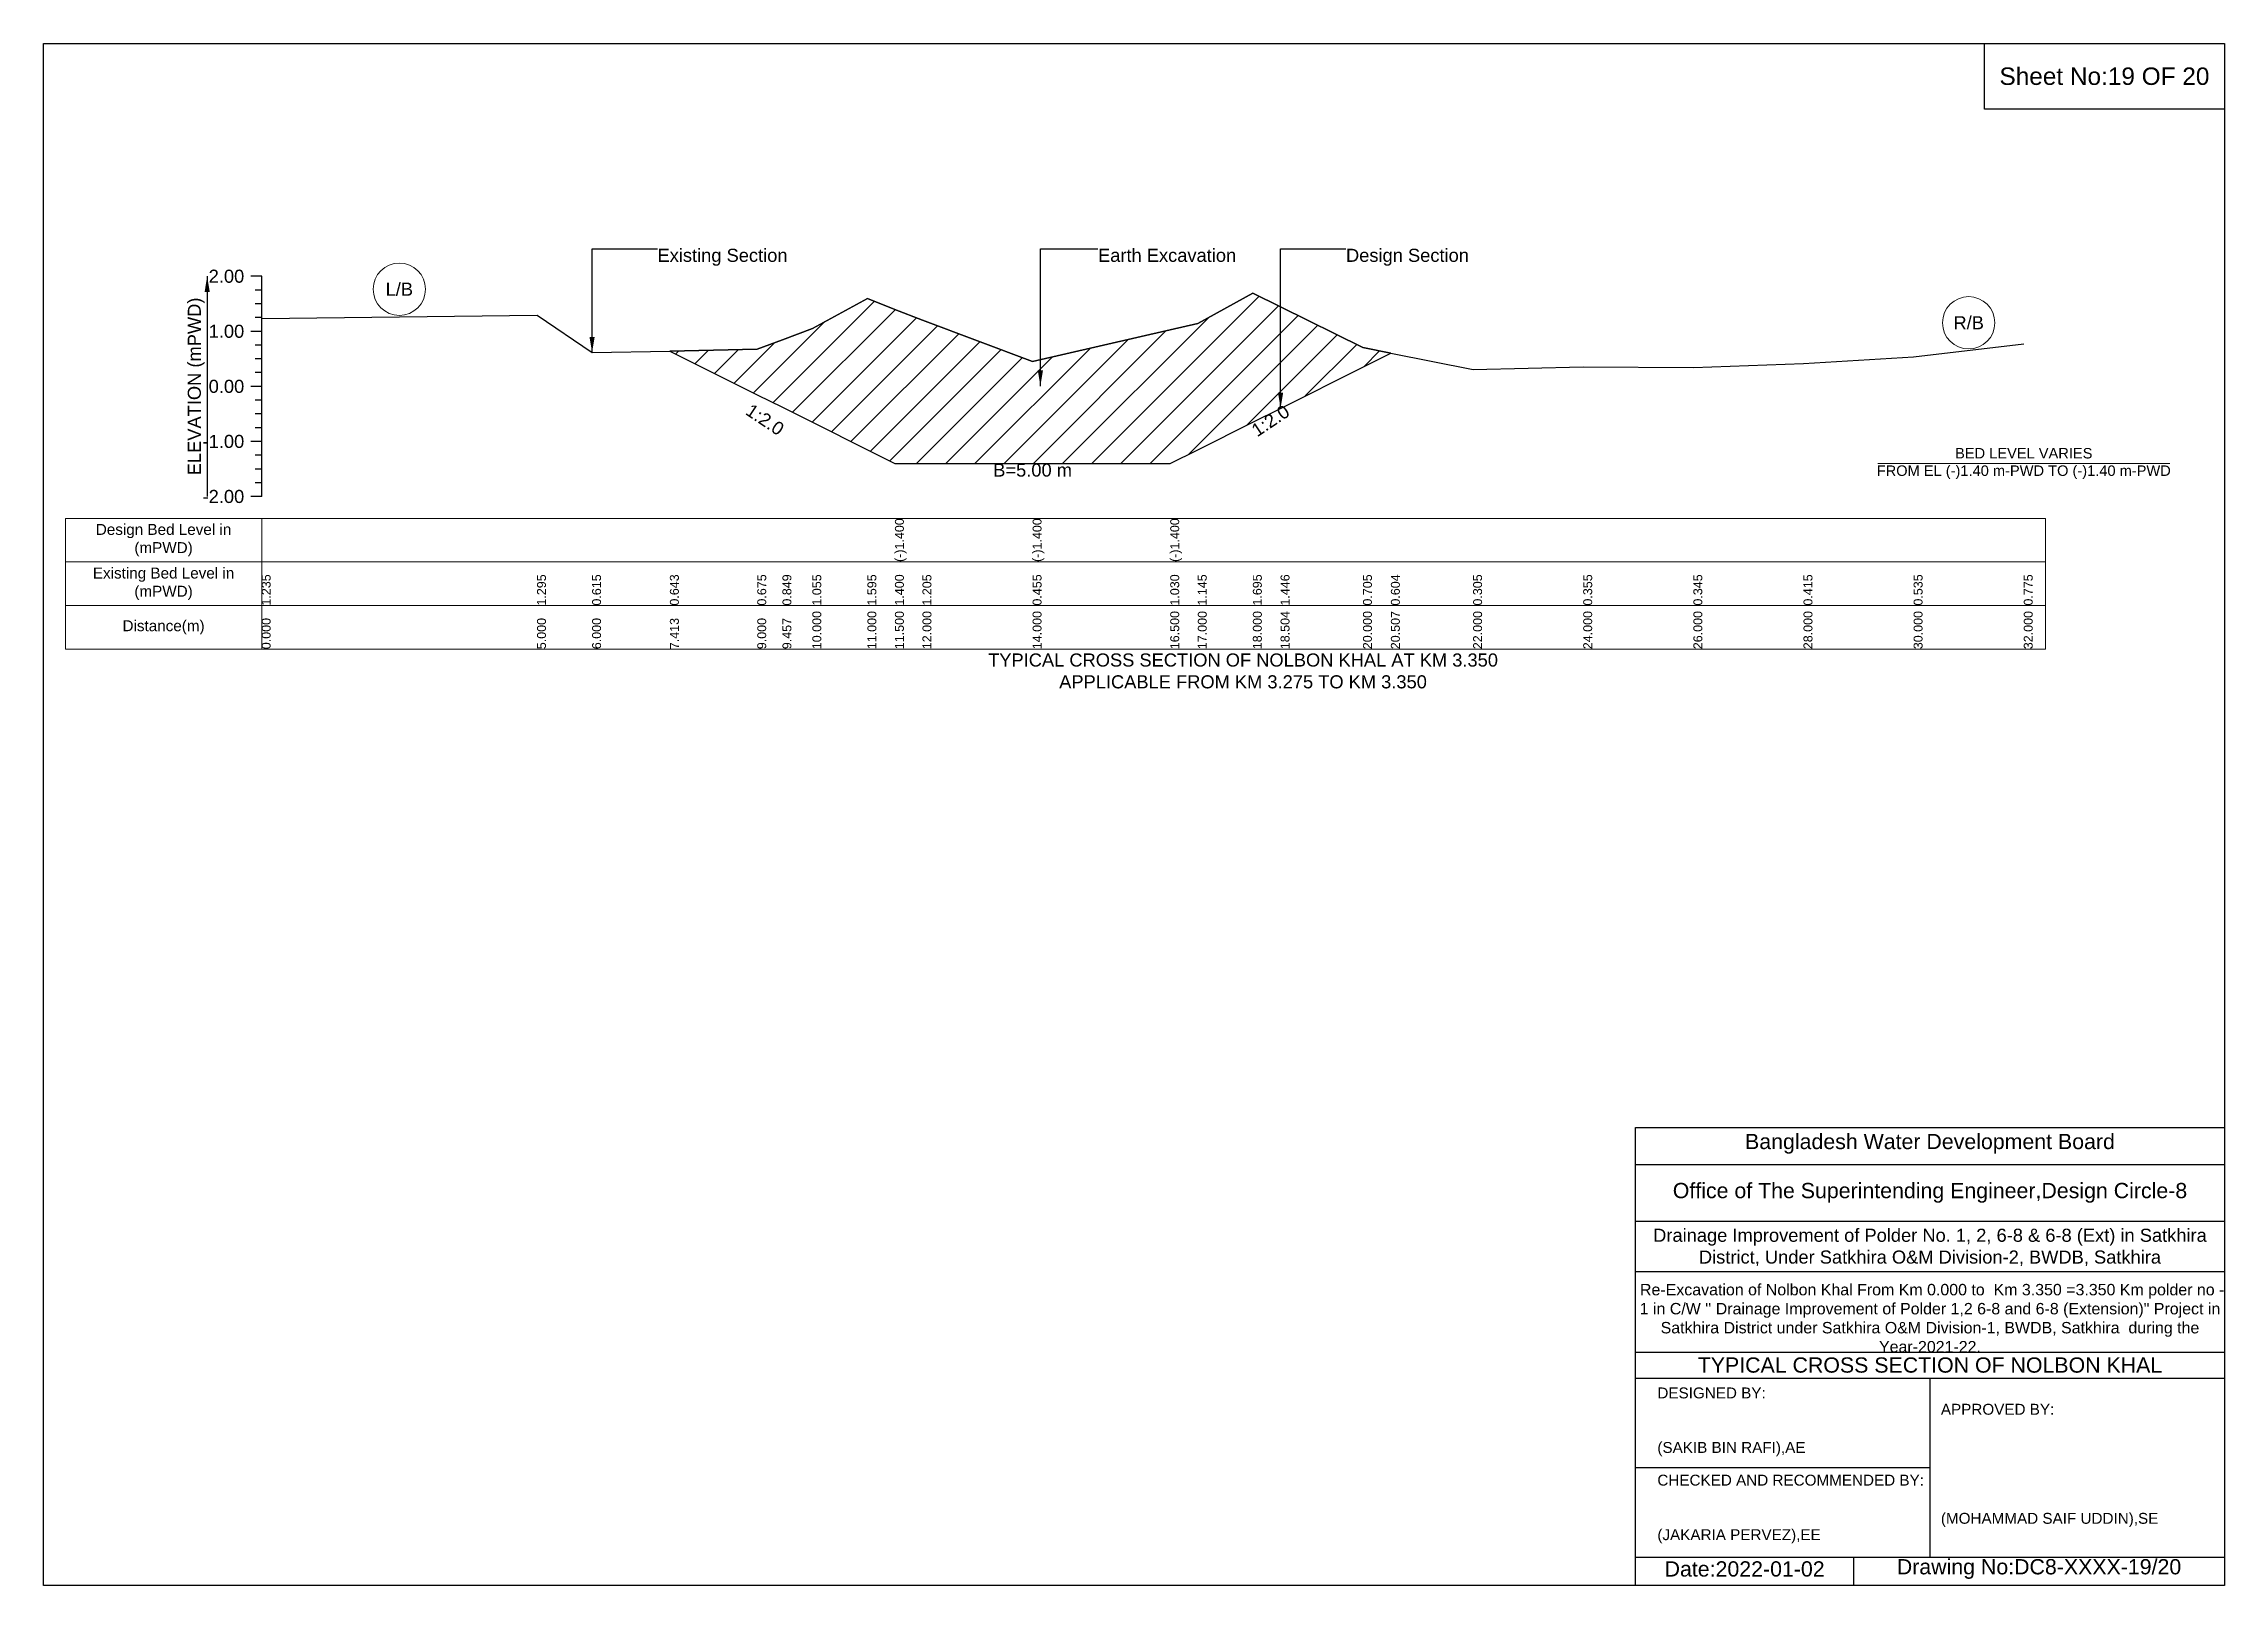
# Model space of a CAD drawing. Header units: inches. Extents: x 91000 to 298000, y -5656 to 0.
# Drawn here: x 280000 to 288000, y -5656 to 0 of the extents above; entities that cross this region are included whole.
import ezdxf

# ---------------------------------------------------------------- set-up
doc = ezdxf.new("R2010")
doc.units = ezdxf.units.IN
doc.header["$LTSCALE"] = 7
doc.header["$MEASUREMENT"] = 0
for name, color, linetype, lineweight in [('Cross section Data Border', 7, 'Continuous', 9), ('Cross Section Labels', 7, 'Continuous', 9), ('Existing_Bed_Level for Xsection', 7, 'Continuous', 25)]:
    doc.layers.add(name, color=color, linetype=linetype, lineweight=lineweight)
doc.styles.get("Standard").update_dxf_attribs({"font": 'arial.ttf'})
doc.dimstyles.get("Standard").update_dxf_attribs({"dimtxt": 0.18, "dimasz": 0.18, "dimexe": 0.18, "dimexo": 0.0625, "dimgap": 0.09, "dimtad": 0, "dimtih": 1, "dimtoh": 1, "dimdec": 4, "dimzin": 0, "dimdsep": 46, "dimtxsty": 'Standard', "dimcen": 0.09, "dimadec": 0, "dimazin": 0, "dimtfac": 1, "dimtdec": 4, "dimtofl": 0, "dimtmove": 0, "dimatfit": 3, "dimfxl": 1, "dimtolj": 1, "dimtzin": 0, "dimarcsym": 0})

msp = doc.modelspace()

# ---------------------------------------------------------------- texts
at = {"attachment_point": 5}
for s, insert, char_height in [('Sheet No:19 OF 20', (287560, -120), 64), ('Bangladesh Water Development Board', (286920, -4036), 56), ('Office of The Superintending Engineer,Design Circle-8', (286920, -4216), 56)]:
    msp.add_mtext(s, dxfattribs=dict(at, insert=insert, char_height=char_height))
for s, insert, char_height, width, attachment_point in [('Drainage Improvement of Polder No. 1, 2, 6-8 & 6-8 (Ext) in Satkhira District, Under Satkhira O&M Division-2, BWDB, Satkhira', (286920, -4416), 48, 2240, 5), (' Re-Excavation of Nolbon Khal From Km 0.000 to  Km 3.350 =3.350 Km polder no - 1 in C/W \'\' Drainage Improvement of Polder 1,2 6-8 and 6-8 (Extension)" Project in Satkhira District under Satkhira O&M Division-1, BWDB, Satkhira  during the Year-2021-22. ', (286920, -4676), 41.8678, 2160, 5), ('TYPICAL CROSS SECTION OF NOLBON KHAL', (286920, -4848), 56, 2240, 5), ('DESIGNED BY:^J^J^J(SAKIB BIN RAFI),AE', (285920, -5056), 40, 1120, 4), ('APPROVED BY:^J^J^J^J^J^J(MOHAMMAD SAIF UDDIN),SE', (286960, -5216), 40, 1120, 4), ('CHECKED AND RECOMMENDED BY:^J^J^J(JAKARIA PERVEZ),EE', (285920, -5376), 40, 1120, 4), ('Date:2022-01-02', (286240, -5596), 56, 1120, 5), ('Drawing No:DC8-XXXX-19/20', (287320, -5596), 56, 1760, 5)]:
    msp.add_mtext(s, dxfattribs=dict(insert=insert, char_height=char_height, width=width, attachment_point=attachment_point))
at = {"layer": 'Cross section Data Border', "char_height": 40, "width": 640, "attachment_point": 5}
for s, insert in [('Design Bed Level in (mPWD)', (280440, -1821.6)), ('Existing Bed Level in (mPWD)', (280440, -1981.6)), ('Distance(m)', (280440, -2141.6))]:
    msp.add_mtext(s, dxfattribs=dict(at, insert=insert))
at = {"layer": 'Cross Section Labels'}
for s, insert, char_height, attachment_point in [('Existing Section', (282252, -752.6), 48, 1), ('Earth Excavation', (283868, -752.6), 48, 1), ('Design Section', (284777.7, -752.6), 48, 1), ('L/B', (281305, -901.1), 48, 5), ('R/B', (287062, -1024.3), 48, 5), ('BED LEVEL VARIES ^JFROM EL (-)1.40 m-PWD TO (-)1.40 m-PWD', (287264, -1540.4), 38.4, 5), ('B=5.00 m', (283628, -1540.4), 48, 2), ('TYPICAL CROSS SECTION OF NOLBON KHAL AT KM 3.350^JAPPLICABLE FROM KM 3.275 TO KM 3.350', (284400, -2301.6), 48, 5)]:
    msp.add_mtext(s, dxfattribs=dict(at, insert=insert, char_height=char_height, attachment_point=attachment_point))
at = {"layer": 'Cross Section Labels', "char_height": 48, "attachment_point": 2}
for insert, rotation in [((282659.8, -1359.3), 326.30993), ((284487.2, -1363.3), 33.69007)]:
    msp.add_mtext('1:2.0', dxfattribs=dict(at, insert=insert, rotation=rotation))
at = {"layer": 'Existing_Bed_Level for Xsection', "char_height": 48, "attachment_point": 6}
for s, insert in [('2.00', (280736, -853.6)), ('1.00', (280736, -1055.6)), ('0.00', (280736, -1257.6)), ('-1.00', (280736, -1459.6)), ('-2.00', (280736, -1661.6))]:
    msp.add_mtext(s, dxfattribs=dict(at, insert=insert))
at = {"layer": 'Existing_Bed_Level for Xsection', "rotation": 90}
for s, insert, char_height, attachment_point in [('ELEVATION (mPWD)', (280560, -1257.6), 48, 5), ('(-)1.400', (283123, -1901.6), 32.8, 1), ('(-)1.400', (283628, -1901.6), 32.8, 1), ('(-)1.400', (284133, -1901.6), 32.8, 1), ('1.235', (280800, -2061.6), 32.8, 1), ('1.295', (281810, -2061.6), 32.8, 1), ('0.615', (282012, -2061.6), 32.8, 1), ('0.643', (282297.5, -2061.6), 32.8, 1), ('0.675', (282618, -2061.6), 32.8, 1), ('0.849', (282710.3, -2061.6), 32.8, 1), ('1.055', (282820, -2061.6), 32.8, 1), ('1.595', (283022, -2061.6), 32.8, 1), ('1.400', (283123, -2061.6), 32.8, 1), ('1.205', (283224, -2061.6), 32.8, 1), ('0.455', (283628, -2061.6), 32.8, 1), ('1.030', (284133, -2061.6), 32.8, 1), ('1.145', (284234, -2061.6), 32.8, 1), ('1.695', (284436, -2061.6), 32.8, 1), ('1.446', (284537.7, -2061.6), 32.8, 1), ('0.705', (284840, -2061.6), 32.8, 1), ('0.604', (284942.4, -2061.6), 32.8, 1), ('0.305', (285244, -2061.6), 32.8, 1), ('0.355', (285648, -2061.6), 32.8, 1), ('0.345', (286052, -2061.6), 32.8, 1), ('0.415', (286456, -2061.6), 32.8, 1), ('0.535', (286860, -2061.6), 32.8, 1), ('0.775', (287264, -2061.6), 32.8, 1), ('0.000', (280800, -2221.6), 32.8, 1), ('5.000', (281810, -2221.6), 32.8, 1), ('6.000', (282012, -2221.6), 32.8, 1), ('7.413', (282297.5, -2221.6), 32.8, 1), ('9.000', (282618, -2221.6), 32.8, 1), ('9.457', (282710.3, -2221.6), 32.8, 1), ('10.000', (282820, -2221.6), 32.8, 1), ('11.000', (283022, -2221.6), 32.8, 1), ('11.500', (283123, -2221.6), 32.8, 1), ('12.000', (283224, -2221.6), 32.8, 1), ('14.000', (283628, -2221.6), 32.8, 1), ('16.500', (284133, -2221.6), 32.8, 1), ('17.000', (284234, -2221.6), 32.8, 1), ('18.000', (284436, -2221.6), 32.8, 1), ('18.504', (284537.7, -2221.6), 32.8, 1), ('20.000', (284840, -2221.6), 32.8, 1), ('20.507', (284942.4, -2221.6), 32.8, 1), ('22.000', (285244, -2221.6), 32.8, 1), ('24.000', (285648, -2221.6), 32.8, 1), ('26.000', (286052, -2221.6), 32.8, 1), ('28.000', (286456, -2221.6), 32.8, 1), ('30.000', (286860, -2221.6), 32.8, 1), ('32.000', (287264, -2221.6), 32.8, 1)]:
    msp.add_mtext(s, dxfattribs=dict(at, insert=insert, char_height=char_height, attachment_point=attachment_point))

# ---------------------------------------------------------------- hatches: boundary and pattern name
at = {"layer": 'Existing_Bed_Level for Xsection'}
h = msp.add_hatch(dxfattribs=at)
h.set_pattern_fill('ANSI31', color=256, scale=606, style=0)
h.paths.add_polyline_path([(282297.5, -1127.7), (282618, -1287.9), (282710.3, -1334), (282820, -1388.9), (283022, -1489.9), (283123, -1540.4), (283224, -1540.4), (283628, -1540.4), (284133, -1540.4), (284234, -1489.9), (284436, -1388.9), (284537.7, -1338), (284840, -1186.9), (284942.4, -1135.7), (284840, -1115.2), (284537.7, -965.6), (284436, -915.2), (284234, -1026.3), (284133, -1049.5), (283628, -1165.7), (283224, -1014.2), (283123, -974.8), (283022, -935.4), (282820, -1044.5), (282710.3, -1086.2), (282618, -1121.3)])

# ---------------------------------------------------------------- linework, layer by layer
for points in [[(280000, 0), (288000, 0), (288000, -5656), (280000, -5656)], [(287120, 0), (288000, 0), (288000, -240), (287120, -240)]]:
    msp.add_lwpolyline(points, close=True)
for points in [[(285840, -5656), (285840, -3976), (288000, -3976)], [(285840, -4112), (288000, -4112)], [(285840, -4320), (288000, -4320)], [(285840, -4504), (288000, -4504)], [(285840, -4800), (288000, -4800)], [(285840, -4896), (288000, -4896)], [(286920, -4896), (286920, -5552)], [(285840, -5224), (286920, -5224)], [(285840, -5552), (288000, -5552)], [(286640, -5552), (286640, -5656)]]:
    msp.add_lwpolyline(points)
at = {"layer": 'Cross section Data Border'}
msp.add_lwpolyline([(280080, -1741.6), (287344, -1741.6), (287344, -2221.6), (280080, -2221.6)], close=True, dxfattribs=at)
for points in [[(280800, -1741.6), (280800, -2221.6)], [(280080, -1901.6), (287344, -1901.6)], [(280080, -2061.6), (287344, -2061.6)]]:
    msp.add_lwpolyline(points, dxfattribs=at)
at = {"layer": 'Cross Section Labels'}
msp.add_lwpolyline([(286728.2, -1540.4), (287799.8, -1540.4)], dxfattribs=at)
for centre in [(281305, -901.1), (287062, -1024.3)]:
    msp.add_circle(centre, 96, dxfattribs=at)
at = {"layer": 'Existing_Bed_Level for Xsection'}
for points in [[(280800, -853.6), (280760, -853.6)], [(280800, -1661.6), (280800, -1459.6), (280800, -1257.6), (280800, -1055.6), (280800, -853.6)], [(280800, -904.1), (280776, -904.1)], [(280800, -954.6), (280776, -954.6)], [(280800, -1008.1), (281810, -996), (282012, -1133.4), (282297.5, -1127.7), (282618, -1121.3), (282710.3, -1086.2), (282820, -1044.5), (283022, -935.4), (283123, -974.8), (283123, -974.8), (283224, -1014.2), (283628, -1165.7), (283628, -1165.7), (284133, -1049.5), (284133, -1049.5), (284234, -1026.3), (284436, -915.2), (284537.7, -965.6), (284840, -1115.2), (284942.4, -1135.7), (285244, -1196), (285648, -1185.9), (286052, -1187.9), (286456, -1173.8), (286860, -1149.5), (287264, -1101.1)], [(280800, -1005.1), (280776, -1005.1)], [(280800, -1055.6), (280760, -1055.6)], [(280800, -1106.1), (280776, -1106.1)], [(280800, -1156.6), (280776, -1156.6)], [(280800, -1257.6), (280760, -1257.6)], [(280800, -1207.1), (280776, -1207.1)], [(280800, -1308.1), (280776, -1308.1)], [(280800, -1358.6), (280776, -1358.6)], [(280800, -1409.1), (280776, -1409.1)], [(280800, -1459.6), (280760, -1459.6)], [(280800, -1510.1), (280776, -1510.1)], [(280800, -1560.6), (280776, -1560.6)], [(280800, -1661.6), (280760, -1661.6)], [(280800, -1611.1), (280776, -1611.1)]]:
    msp.add_lwpolyline(points, dxfattribs=at)
msp.add_lwpolyline([(282297.5, -1127.7), (282618, -1287.9), (282710.3, -1334), (282820, -1388.9), (283022, -1489.9), (283123, -1540.4), (283123, -1540.4), (283224, -1540.4), (283628, -1540.4), (283628, -1540.4), (284133, -1540.4), (284133, -1540.4), (284234, -1489.9), (284436, -1388.9), (284537.7, -1338), (284840, -1186.9), (284942.4, -1135.7), (284840, -1115.2), (284537.7, -965.6), (284436, -915.2), (284234, -1026.3), (284133, -1049.5), (284133, -1049.5), (283628, -1165.7), (283628, -1165.7), (283224, -1014.2), (283123, -974.8), (283123, -974.8), (283022, -935.4), (282820, -1044.5), (282710.3, -1086.2), (282618, -1121.3)], close=True, dxfattribs=at)

msp.set_redraw_order([(e.dxf.handle, doc.entitydb.next_handle()) for e in msp.query("TEXT MTEXT ATTDEF DIMENSION ARC_DIMENSION")])  # texts and dimensions are drawn at this point

# ---------------------------------------------------------------- leaders
at = {"layer": 'Cross Section Labels', "annotation_type": 0, "has_hookline": 1, "hookline_direction": 0}
for points, text_width in [([(282012, -1133.4), (282012, -752.6), (282251.9, -752.6)], 467.2), ([(283656.6, -1256.6), (283656.6, -752.6), (283867.9, -752.6)], 497), ([(284537.7, -1338), (284537.7, -752.6), (284777.6, -752.6)], 441.2)]:
    msp.add_leader(points, dimstyle='Standard', override={"dimasz": 57.6}, dxfattribs=dict(at, text_width=text_width))
at = {"layer": 'Existing_Bed_Level for Xsection'}
msp.add_leader([(280600, -853.6), (280600, -1661.6)], dimstyle='Standard', override={"dimasz": 57.6}, dxfattribs=at)

doc.saveas('drawing.dxf')
